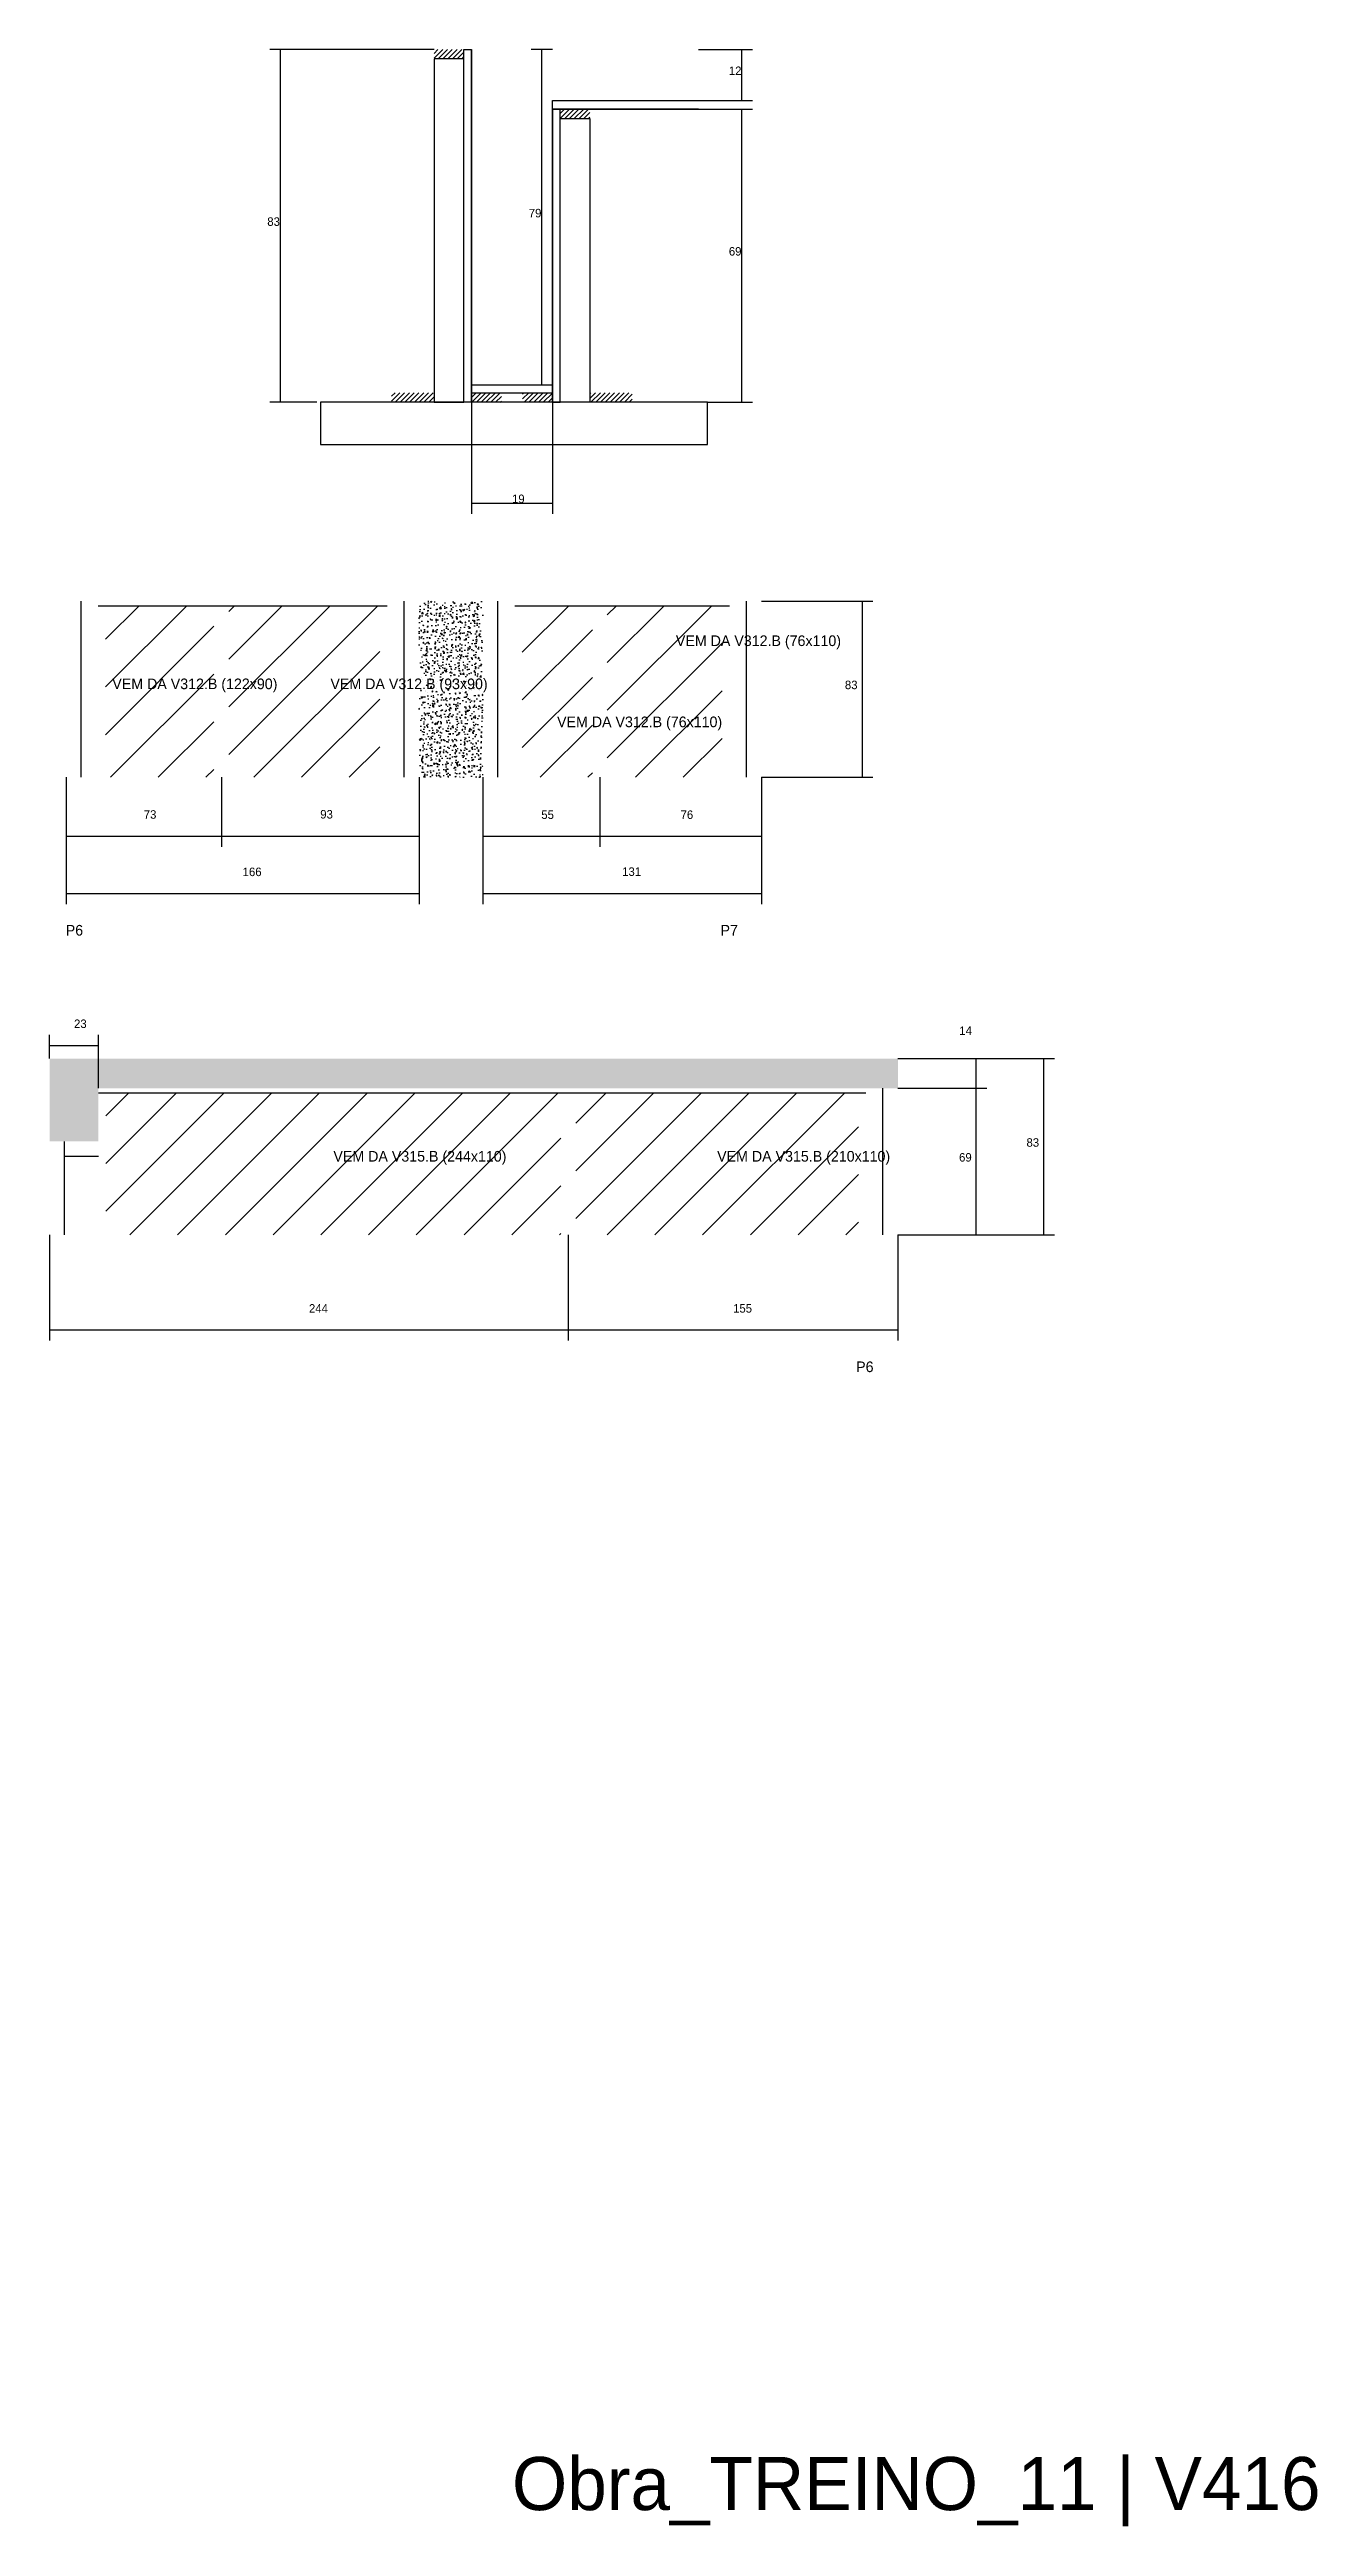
# Model space of a CAD drawing. Header units: metres. Extents: x -2848 to 22762, y -49062 to 1016.
# Drawn here: x -218 to 379, y -47418 to -46252 of the extents above; entities that cross this region are included whole.
import ezdxf

# ---------------------------------------------------------------- set-up
doc = ezdxf.new("R2010")
doc.units = ezdxf.units.M
for name, color, linetype in [('COTA', 4, 'Continuous'), ('Hachura', 253, 'Continuous'), ('LABEL_ID', 3, 'Continuous'), ('Madeira', 126, 'Continuous'), ('NOMENCLATURA', 7, 'Continuous'), ('Painéis', 200, 'Continuous'), ('SARR_2.2x10', 40, 'Continuous'), ('SARR_2.2x7', 40, 'Continuous'), ('SARR_3.5x7', 81, 'Continuous'), ('Texto Seção', 7, 'Continuous')]:
    doc.layers.add(name, color=color, linetype=linetype)

msp = doc.modelspace()

# ---------------------------------------------------------------- texts
at = {"layer": 'COTA'}
for s, p in [('12', (102, -46263.7)), ('83', (-115.1, -46334.7)), ('79', (7.9, -46330.7)), ('69', (102, -46348.7)), ('19', (0, -46465.2)), ('83', (156.6, -46552.8)), ('73', (-173.2, -46613.8)), ('93', (-90.2, -46613.7)), ('55', (13.8, -46613.9)), ('76', (79.3, -46613.9)), ('166', (-126.7, -46640.8)), ('131', (51.8, -46640.7)), ('23', (-206, -46712.3)), ('14', (210.4, -46715.6)), ('83', (242, -46768.2)), ('69', (210.3, -46775.2)), ('244', (-95.5, -46846.3)), ('155', (104, -46846.3))]:
    msp.add_text(s, height=4, dxfattribs=at).set_placement(p)
at = {"layer": 'LABEL_ID'}
msp.add_text('Obra_TREINO_11 | V416', height=25, dxfattribs=at).set_placement((0, -47410))
at = {"layer": 'NOMENCLATURA'}
for s, p in [('P6', (-209.9, -46668.8)), ('P7', (98.1, -46668.8)), ('P6', (161.9, -46874.3))]:
    msp.add_text(s, height=5, dxfattribs=at).set_placement(p)
at = {"layer": 'Texto Seção'}
for s, p in [('VEM DA V312.B^J(76x110)', (77.1, -46532.5)), ('VEM DA V312.B^J(122x90)', (-188, -46552.8)), ('VEM DA V312.B^J(93x90)', (-85.4, -46552.8)), ('VEM DA V312.B^J(76x110)', (21.2, -46570.7)), ('VEM DA V315.B^J(244x110)', (-84, -46775.2)), ('VEM DA V315.B^J(210x110)', (96.5, -46775.2))]:
    msp.add_text(s, height=5, dxfattribs=at).set_placement(p)

# ---------------------------------------------------------------- hatches: boundary and pattern name
at = {"layer": 'COTA'}
h = msp.add_hatch(dxfattribs=at)
h.set_pattern_fill('AR-CONC', scale=0.03)
h.paths.add_polyline_path([(-13.7, -46511.3), (-43.7, -46511.3), (-43.7, -46594.3), (-13.7, -46594.3)])
h = msp.add_hatch(dxfattribs=at)
h.set_pattern_fill('AR-CONC', scale=0.03)
h.paths.add_polyline_path([(181.5, -46726.7), (-217.5, -46726.7), (-217.5, -46765.7), (-194.5, -46765.7), (-194.5, -46740.7), (181.5, -46740.7)])
at = {"layer": 'Hachura'}
h = msp.add_hatch(dxfattribs=at)
h.set_pattern_fill('ANSI31', scale=5)
h.paths.add_polyline_path([(-140.2, -46513.5), (-191.2, -46513.5), (-191.2, -46594.3), (-140.2, -46594.3)])
h = msp.add_hatch(dxfattribs=at)
h.set_pattern_fill('ANSI31', scale=5)
h.paths.add_polyline_path([(-133.2, -46594.3), (-62.2, -46594.3), (-62.2, -46513.5), (-133.2, -46513.5)])
h = msp.add_hatch(dxfattribs=at)
h.set_pattern_fill('ANSI31', scale=5)
h.paths.add_polyline_path([(4.8, -46594.3), (37.8, -46594.3), (37.8, -46513.5), (4.8, -46513.5)])
h = msp.add_hatch(dxfattribs=at)
h.set_pattern_fill('ANSI31', scale=5)
h.paths.add_polyline_path([(98.8, -46513.5), (44.8, -46513.5), (44.8, -46594.3), (98.8, -46594.3)])
h = msp.add_hatch(dxfattribs=at)
h.set_pattern_fill('ANSI31', scale=5)
h.paths.add_polyline_path([(23, -46742.9), (-191, -46742.9), (-191, -46809.7), (23, -46809.7)])
h = msp.add_hatch(dxfattribs=at)
h.set_pattern_fill('ANSI31', scale=5)
h.paths.add_polyline_path([(163, -46809.7), (163, -46742.9), (30, -46742.9), (30, -46809.7)])
at = {"layer": 'SARR_2.2x10'}
h = msp.add_hatch(dxfattribs=at)
h.set_pattern_fill('ANSI31', scale=0.5)
h.paths.add_polyline_path([(-56.6, -46413.3), (-56.6, -46417.7), (-36.6, -46417.7), (-36.6, -46413.3)])
h = msp.add_hatch(dxfattribs=at)
h.set_pattern_fill('ANSI31', scale=0.5)
h.paths.add_polyline_path([(36.6, -46413.3), (36.6, -46417.7), (56.6, -46417.7), (56.6, -46413.3)])
at = {"layer": 'SARR_2.2x7'}
h = msp.add_hatch(dxfattribs=at)
h.set_pattern_fill('ANSI31', scale=0.5)
h.paths.add_polyline_path([(-22.6, -46251.7), (-22.6, -46256.1), (-36.6, -46256.1), (-36.6, -46251.7)])
h = msp.add_hatch(dxfattribs=at)
h.set_pattern_fill('ANSI31', scale=0.5)
h.paths.add_polyline_path([(22.6, -46279.7), (22.6, -46284.1), (36.6, -46284.1), (36.6, -46279.7)])
h = msp.add_hatch(dxfattribs=at)
h.set_pattern_fill('ANSI31', scale=0.5)
h.paths.add_polyline_path([(-5, -46417.7), (-5, -46413.3), (-5, -46413.3), (-19, -46413.3), (-19, -46413.3), (-19, -46417.7), (-19, -46417.7), (-5, -46417.7)])
h = msp.add_hatch(dxfattribs=at)
h.set_pattern_fill('ANSI31', scale=0.5)
h.paths.add_polyline_path([(5, -46413.3), (5, -46417.7), (5, -46417.7), (19, -46417.7), (19, -46417.7), (19, -46413.3), (19, -46413.3), (5, -46413.3)])

# ---------------------------------------------------------------- linework, layer by layer
at = {"layer": 'COTA'}
for p, q in [((-36.6, -46251.7), (-113.9, -46251.7)), ((-108.9, -46417.7), (-108.9, -46251.7)), ((19, -46251.7), (9, -46251.7)), ((14, -46409.7), (14, -46251.7)), ((87.7, -46251.7), (113.1, -46251.7)), ((108.1, -46275.7), (108.1, -46251.7)), ((87.7, -46275.7), (113.1, -46275.7)), ((87.7, -46279.7), (113.1, -46279.7)), ((108.1, -46417.7), (108.1, -46279.7)), ((-91.8, -46417.7), (-113.9, -46417.7)), ((-19, -46417.7), (-19, -46470.2)), ((19, -46409.7), (9, -46409.7)), ((19, -46417.7), (19, -46470.2)), ((91.9, -46417.7), (113.1, -46417.7)), ((-19, -46465.2), (19, -46465.2)), ((117.3, -46511.3), (169.8, -46511.3)), ((164.8, -46594.3), (164.8, -46511.3)), ((-209.7, -46594.3), (-209.7, -46654)), ((-209.7, -46594.3), (-209.7, -46627)), ((-136.7, -46594.3), (-136.7, -46627)), ((-136.7, -46594.3), (-136.7, -46627)), ((-43.7, -46594.3), (-43.7, -46654)), ((-43.7, -46594.3), (-43.7, -46627)), ((-13.7, -46594.3), (-13.7, -46654)), ((-13.7, -46594.3), (-13.7, -46627)), ((41.3, -46594.3), (41.3, -46627)), ((41.3, -46594.3), (41.3, -46627)), ((117.3, -46594.3), (117.3, -46654)), ((117.3, -46594.3), (169.8, -46594.3)), ((117.3, -46594.3), (117.3, -46627)), ((-209.7, -46622), (-136.7, -46622)), ((-136.7, -46622), (-43.7, -46622)), ((-13.7, -46622), (41.3, -46622)), ((41.3, -46622), (117.3, -46622)), ((-209.7, -46649), (-43.7, -46649)), ((-13.7, -46649), (117.3, -46649)), ((-217.5, -46726.7), (-217.5, -46715.5)), ((-217.5, -46720.5), (-194.5, -46720.5)), ((-194.5, -46740.7), (-194.5, -46715.5)), ((181.5, -46726.7), (223.4, -46726.7)), ((181.5, -46726.7), (255.2, -46726.7)), ((218.4, -46740.7), (218.4, -46726.7)), ((250.2, -46809.7), (250.2, -46726.7)), ((181.5, -46740.7), (223.4, -46740.7)), ((181.5, -46740.7), (223.4, -46740.7)), ((218.4, -46809.7), (218.4, -46740.7)), ((-217.5, -46809.7), (-217.5, -46859.4)), ((26.5, -46809.7), (26.5, -46859.4)), ((26.5, -46809.7), (26.5, -46859.4)), ((181.5, -46809.7), (181.5, -46859.4)), ((181.5, -46809.7), (223.4, -46809.7)), ((181.5, -46809.7), (255.2, -46809.7)), ((-217.5, -46854.4), (26.5, -46854.4)), ((26.5, -46854.4), (181.5, -46854.4))]:
    msp.add_line(p, q, dxfattribs=at)
at = {"layer": 'Madeira'}
msp.add_lwpolyline([(-90, -46437.7), (91.9, -46437.7), (91.9, -46417.7), (-90, -46417.7)], close=True, dxfattribs=at)
at = {"layer": 'Painéis'}
for p, q in [((-22.6, -46417.7), (-22.6, -46251.7)), ((-19, -46417.7), (-19, -46251.7)), ((19, -46275.7), (87.7, -46275.7)), ((19, -46279.7), (19, -46275.7)), ((19, -46279.7), (87.7, -46279.7)), ((19, -46417.7), (19, -46279.7)), ((22.6, -46417.7), (22.6, -46279.7))]:
    msp.add_line(p, q, dxfattribs=at)
for points in [[(-22.6, -46417.7), (-22.6, -46251.7), (-19, -46251.7), (-19, -46417.7)], [(22.6, -46417.7), (22.6, -46279.7), (19, -46279.7), (19, -46417.7)], [(19, -46409.7), (-19, -46409.7), (-19, -46413.3), (19, -46413.3)]]:
    msp.add_lwpolyline(points, close=True, dxfattribs=at)
msp.add_lwpolyline([(87.7, -46279.7), (19, -46279.7), (19, -46275.7), (87.7, -46275.7)], dxfattribs=at)
at = {"layer": 'SARR_2.2x7'}
for p, q in [((-202.7, -46594.3), (-202.7, -46511.3)), ((-50.7, -46594.3), (-50.7, -46511.3)), ((-6.7, -46594.3), (-6.7, -46511.3)), ((110.3, -46594.3), (110.3, -46511.3)), ((-194.7, -46513.5), (-136.7, -46513.5)), ((-136.7, -46513.5), (-58.7, -46513.5)), ((1.3, -46513.5), (41.3, -46513.5)), ((41.3, -46513.5), (102.3, -46513.5)), ((-194.5, -46742.9), (26.5, -46742.9)), ((26.5, -46742.9), (166.5, -46742.9)), ((174.5, -46809.7), (174.5, -46740.7)), ((-210.5, -46809.7), (-210.5, -46765.7)), ((-210.5, -46772.7), (-194.5, -46772.7))]:
    msp.add_line(p, q, dxfattribs=at)
at = {"layer": 'SARR_3.5x7'}
for points in [[(-22.6, -46256.1), (-36.6, -46256.1), (-36.6, -46417.7), (-22.6, -46417.7)], [(22.6, -46284.1), (36.6, -46284.1), (36.6, -46417.7), (22.6, -46417.7)]]:
    msp.add_lwpolyline(points, close=True, dxfattribs=at)

msp.set_redraw_order([(e.dxf.handle, doc.entitydb.next_handle()) for e in msp.query("TEXT MTEXT ATTDEF DIMENSION ARC_DIMENSION")])  # texts and dimensions are drawn at this point

doc.saveas('drawing.dxf')
